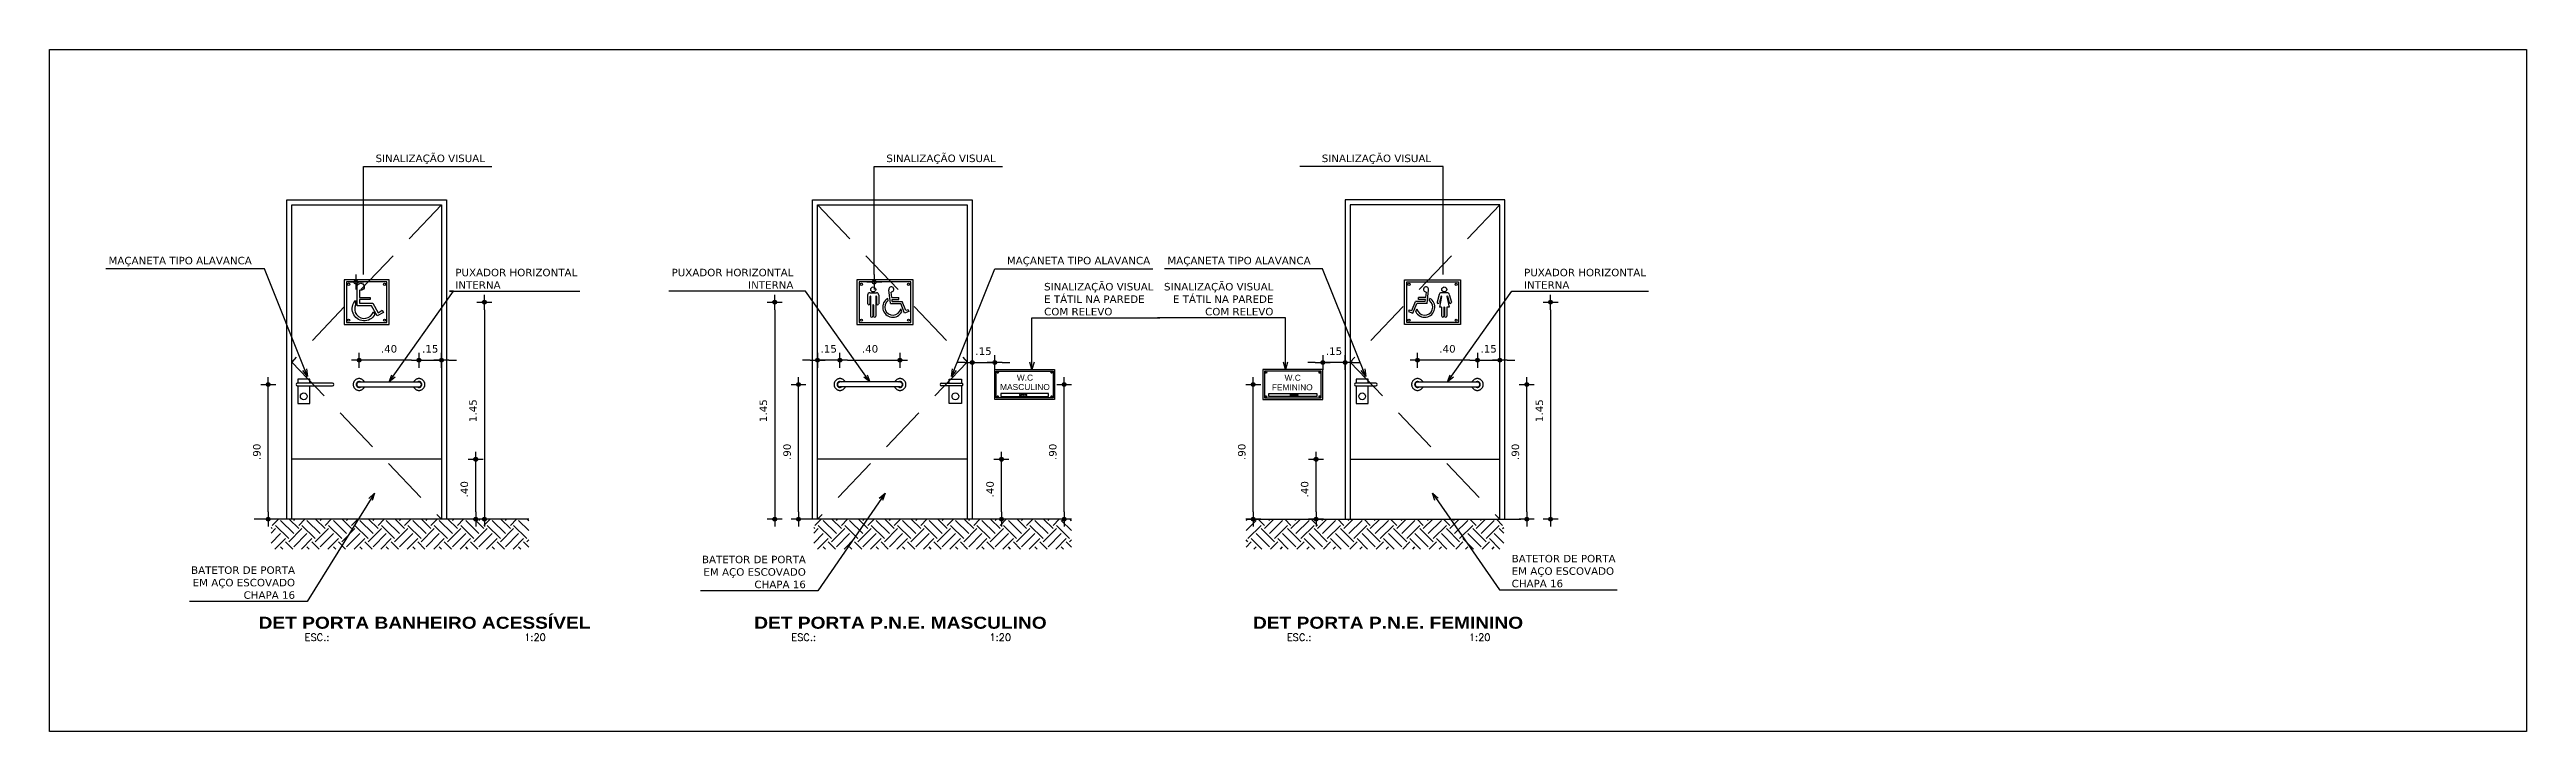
# Model space of a CAD drawing. Header units: millimetres. Extents: x 490 to 675, y -160 to -87.
# Drawn here: x 604.93 to 621.48, y -111.9 to -107.35 of the extents above; entities that cross this region are included whole.
import ezdxf
from ezdxf.enums import TextEntityAlignment as Align

# ---------------------------------------------------------------- set-up
doc = ezdxf.new("R2010")
doc.units = ezdxf.units.MM
doc.header["$LTSCALE"] = 2.5
doc.linetypes.add('HIDDEN', pattern=[0.375, 0.25, -0.125])
doc.linetypes.add('HIDDEN2', pattern=[0.1875, 0.125, -0.0625])
for name, color, linetype in [('COTAS', 1, 'Continuous'), ('HACHURA LINHA', 8, 'Continuous'), ('IND_TEXTOS', 1, 'Continuous'), ('PAREDE', 4, 'Continuous'), ('Projecao', 8, 'HIDDEN'), ('PROJEÇÃO', 1, 'HIDDEN2'), ('TITULO', 2, 'Continuous'), ('TXAMB', 2, 'Continuous'), ('VISTA', 1, 'Continuous')]:
    doc.layers.add(name, color=color, linetype=linetype)
doc.styles.add('ARIAL', font='arial.ttf')
doc.styles.add('COTA100', font='ROMANS.SHX')
doc.styles.add('COTA200', font='ROMANS.SHX')
doc.styles.add('TIT200', font='')
doc.styles.add('VERDANA', font='verdana.ttf')
doc.styles.get('TIT200').set_extended_font_data('Arial Black')
doc.dimstyles.new('COTA025', dxfattribs={"dimtxt": 0.05, "dimasz": 0.05, "dimexe": 1.25, "dimexo": 0.625, "dimgap": 0.05, "dimtad": 1, "dimzin": 4, "dimdsep": 46, "dimtxsty": 'VERDANA', "dimblk": 'bola', "dimcen": -0.25, "dimse1": 1, "dimse2": 1, "dimclrd": 1, "dimclrt": 2, "dimadec": 0, "dimazin": 0, "dimtfac": 1, "dimtix": 1, "dimtmove": 2, "dimatfit": 3, "dimldrblk": 'OPEN30', "dimfxl": 1.25, "dimtolj": 1, "dimarcsym": 0})
doc.dimstyles.new('COTA100', dxfattribs={"dimtxt": 0.18, "dimasz": 0.18, "dimexe": 0.05, "dimexo": 0.06, "dimgap": 0.1, "dimtad": 1, "dimzin": 4, "dimdsep": 46, "dimtxsty": 'COTA100', "dimblk": 'bola', "dimcen": 0.09, "dimdle": 0.05, "dimse1": 1, "dimse2": 1, "dimclrd": 256, "dimclrt": 2, "dimadec": 0, "dimazin": 0, "dimtfac": 1, "dimtix": 1, "dimtmove": 2, "dimatfit": 1, "dimldrblk": 'OPEN30', "dimfxl": 1, "dimtolj": 1, "dimtzin": 4, "dimarcsym": 0})

msp = doc.modelspace()

# ---------------------------------------------------------------- texts
at = {"layer": 'TITULO'}
for s, height, style, p in [('DET PORTA BANHEIRO ACESSÍVEL', 0.08, 'TIT200', (607.438, -111.177)), ('DET PORTA P.N.E. MASCULINO', 0.08, 'TIT200', (610.618, -111.177)), ('DET PORTA P.N.E. FEMININO', 0.08, 'TIT200', (613.876, -111.177)), ('ESC.:                                    1:20', 0.048, 'COTA200', (607.443, -111.274)), ('ESC.:                                1:20', 0.048, 'COTA200', (610.623, -111.274)), ('ESC.:                             1:20', 0.048, 'COTA200', (613.88, -111.274))]:
    msp.add_text(s, height=height, dxfattribs=dict(at, style=style)).set_placement(p, align=Align.MIDDLE_CENTER)
at = {"layer": 'TXAMB', "color": 2, "char_height": 0.05, "style": 'VERDANA'}
for s, insert, attachment_point in [('SINALIZAÇÃO VISUAL ', (607.111, -108.112), 7), ('SINALIZAÇÃO VISUAL ', (610.524, -108.112), 7), ('SINALIZAÇÃO VISUAL ', (614.164, -108.112), 9), ('MAÇANETA TIPO ALAVANCA', (606.284, -108.795), 9), ('MAÇANETA TIPO ALAVANCA', (611.329, -108.795), 7), ('MAÇANETA TIPO ALAVANCA', (613.359, -108.795), 9), ('PUXADOR HORIZONTAL\\PINTERNA ', (607.644, -108.945), 7), ('PUXADOR HORIZONTAL\\PINTERNA ', (609.903, -108.945), 9), ('SINALIZAÇÃO VISUAL\\PE TÁTIL NA PAREDE \\PCOM RELEVO', (611.578, -109.124), 7), ('SINALIZAÇÃO VISUAL\\PE TÁTIL NA PAREDE \\PCOM RELEVO', (613.11, -109.124), 9), ('PUXADOR HORIZONTAL\\PINTERNA ', (614.785, -108.945), 7), ('BATETOR DE PORTA \\PEM AÇO ESCOVADO \\PCHAPA 16', (606.573, -111.018), 9), ('BATETOR DE PORTA \\PEM AÇO ESCOVADO \\PCHAPA 16', (609.986, -110.947), 9), ('BATETOR DE PORTA \\PEM AÇO ESCOVADO \\PCHAPA 16', (614.702, -110.941), 7)]:
    msp.add_mtext(s, dxfattribs=dict(at, insert=insert, attachment_point=attachment_point))
at = {"layer": 'VISTA', "style": 'ARIAL'}
for s, p in [('W.C', (611.45, -109.559)), ('W.C', (613.239, -109.56)), ('MASCULINO', (611.45, -109.622)), ('FEMININO', (613.236, -109.624))]:
    msp.add_text(s, height=0.04, dxfattribs=at).set_placement(p, align=Align.CENTER)

# ---------------------------------------------------------------- blocks, each defined once
blk = doc.blocks.new('bola')
blk.add_hatch(color=0).paths.add_polyline_path([(-0.25, 0, 1), (0.25, 0, 1)])
at = {"color": 0}
for p, q in [((-1, 0), (-0.25, 0)), ((0, 1), (0, 0.25)), ((0.25, 0), (1, 0)), ((0, -0.25), (0, -1))]:
    blk.add_line(p, q, dxfattribs=at)
blk.add_circle((0, 0), 0.25, dxfattribs=at)
blk = doc.blocks.new('*D257')
at = {"layer": 'COTAS', "color": 1, "lineweight": -2}
blk.add_line((609.778, -109.085), (609.778, -110.435), dxfattribs=at)
at = {"layer": 'DEFPOINTS', "color": 0}
for p in [(610.327, -109.035), (609.778, -110.485), (611.058, -110.485)]:
    blk.add_point(p, dxfattribs=at)
at = {"layer": 'COTAS', "color": 1, "lineweight": -2, "xscale": 0.05, "yscale": 0.05, "zscale": 0.05}
for p, rotation in [((609.778, -109.035), 90), ((609.778, -110.485), 270)]:
    blk.add_blockref('bola', p, dxfattribs=dict(at, rotation=rotation))
at = {"layer": 'COTAS', "color": 2, "insert": (609.702, -109.76), "char_height": 0.05, "attachment_point": 5, "rotation": 90, "style": 'VERDANA'}
blk.add_mtext('\\A1;1.45', dxfattribs=at)
blk = doc.blocks.new('_OPEN30')
at = {"color": 0, "linetype": 'ByBlock', "ltscale": 0.5}
for p, q in [((-1, 0.27), (0, 0)), ((0, 0), (-1, -0.27)), ((0, 0), (-1, 0))]:
    blk.add_line(p, q, dxfattribs=at)
blk = doc.blocks.new('*D258')
at = {"layer": 'COTAS', "color": 1, "lineweight": -2}
blk.add_line((611.293, -110.435), (611.293, -110.135), dxfattribs=at)
at = {"layer": 'DEFPOINTS', "color": 0}
for p in [(611.049, -110.085), (611.293, -110.085), (611.124, -110.485)]:
    blk.add_point(p, dxfattribs=at)
at = {"layer": 'COTAS', "color": 1, "lineweight": -2, "xscale": 0.05, "yscale": 0.05, "zscale": 0.05}
for p, rotation in [((611.293, -110.085), 90), ((611.293, -110.485), 270)]:
    blk.add_blockref('bola', p, dxfattribs=dict(at, rotation=rotation))
at = {"layer": 'COTAS', "color": 2, "insert": (611.217, -110.285), "char_height": 0.05, "attachment_point": 5, "rotation": 90, "style": 'VERDANA'}
blk.add_mtext('\\A1;.40', dxfattribs=at)
blk = doc.blocks.new('*D259')
at = {"layer": 'COTAS', "color": 1, "lineweight": -2}
for p, q in [((611.048, -109.438), (610.998, -109.438)), ((611.098, -109.438), (611.248, -109.438)), ((611.298, -109.438), (611.348, -109.438))]:
    blk.add_line(p, q, dxfattribs=at)
at = {"layer": 'DEFPOINTS', "color": 0}
for p in [(611.098, -109.418), (611.248, -109.438), (611.248, -109.485)]:
    blk.add_point(p, dxfattribs=at)
at = {"layer": 'COTAS', "color": 1, "lineweight": -2, "xscale": 0.05, "yscale": 0.05, "zscale": 0.05}
blk.add_blockref('bola', (611.098, -109.438), dxfattribs=at)
at = {"layer": 'COTAS', "color": 1, "lineweight": -2, "xscale": 0.05, "yscale": 0.05, "zscale": 0.05, "rotation": 180}
blk.add_blockref('bola', (611.248, -109.438), dxfattribs=at)
at = {"layer": 'COTAS', "color": 2, "insert": (611.173, -109.363), "char_height": 0.05, "attachment_point": 5, "style": 'VERDANA'}
blk.add_mtext('\\A1;.15', dxfattribs=at)
blk = doc.blocks.new('*D260')
at = {"layer": 'COTAS', "color": 1, "lineweight": -2}
blk.add_line((611.712, -110.435), (611.712, -109.635), dxfattribs=at)
at = {"layer": 'DEFPOINTS', "color": 0}
for p in [(611.248, -109.585), (611.712, -109.585), (611.229, -110.485)]:
    blk.add_point(p, dxfattribs=at)
at = {"layer": 'COTAS', "color": 1, "lineweight": -2, "xscale": 0.05, "yscale": 0.05, "zscale": 0.05}
for p, rotation in [((611.712, -109.585), 90), ((611.712, -110.485), 270)]:
    blk.add_blockref('bola', p, dxfattribs=dict(at, rotation=rotation))
at = {"layer": 'COTAS', "color": 2, "insert": (611.636, -110.035), "char_height": 0.05, "attachment_point": 5, "rotation": 90, "style": 'VERDANA'}
blk.add_mtext('\\A1;.90', dxfattribs=at)
blk = doc.blocks.new('USERTICK')
at = {"color": 0}
for p, q in [((-1, 0), (1, 0)), ((0, 1), (0, -1))]:
    blk.add_line(p, q, dxfattribs=at)
blk.add_circle((0, 0), 0.25, dxfattribs=at)
blk = doc.blocks.new('*D270')
at = {"layer": 'COTAS', "color": 1, "lineweight": -2}
blk.add_line((609.937, -110.435), (609.937, -109.635), dxfattribs=at)
at = {"layer": 'DEFPOINTS', "color": 0}
for p in [(609.937, -109.585), (610.214, -109.585), (610.031, -110.485)]:
    blk.add_point(p, dxfattribs=at)
at = {"layer": 'COTAS', "color": 1, "lineweight": -2, "xscale": 0.05, "yscale": 0.05, "zscale": 0.05}
for p, rotation in [((609.937, -109.585), 90), ((609.937, -110.485), 270)]:
    blk.add_blockref('bola', p, dxfattribs=dict(at, rotation=rotation))
at = {"layer": 'COTAS', "color": 2, "insert": (609.861, -110.035), "char_height": 0.05, "attachment_point": 5, "rotation": 90, "style": 'VERDANA'}
blk.add_mtext('\\A1;.90', dxfattribs=at)
blk = doc.blocks.new('*D271')
at = {"layer": 'COTAS', "color": 1, "lineweight": -2}
blk.add_line((610.264, -109.423), (610.565, -109.423), dxfattribs=at)
at = {"layer": 'DEFPOINTS', "color": 0}
for p in [(610.615, -109.423), (610.214, -109.585), (610.615, -109.585)]:
    blk.add_point(p, dxfattribs=at)
at = {"layer": 'COTAS', "color": 1, "lineweight": -2, "xscale": 0.05, "yscale": 0.05, "zscale": 0.05, "rotation": 180}
blk.add_blockref('bola', (610.214, -109.423), dxfattribs=at)
at = {"layer": 'COTAS', "color": 1, "lineweight": -2, "xscale": 0.05, "yscale": 0.05, "zscale": 0.05}
blk.add_blockref('bola', (610.615, -109.423), dxfattribs=at)
at = {"layer": 'COTAS', "color": 2, "insert": (610.415, -109.347), "char_height": 0.05, "attachment_point": 5, "style": 'VERDANA'}
blk.add_mtext('\\A1;.40', dxfattribs=at)
blk = doc.blocks.new('*D272')
at = {"layer": 'COTAS', "color": 1, "lineweight": -2}
for p, q in [((610.014, -109.423), (609.964, -109.423)), ((610.214, -109.423), (610.064, -109.423)), ((610.264, -109.423), (610.314, -109.423))]:
    blk.add_line(p, q, dxfattribs=at)
at = {"layer": 'DEFPOINTS', "color": 0}
for p in [(610.064, -109.423), (610.214, -109.585), (610.064, -110.085)]:
    blk.add_point(p, dxfattribs=at)
at = {"layer": 'COTAS', "color": 1, "lineweight": -2, "xscale": 0.05, "yscale": 0.05, "zscale": 0.05}
blk.add_blockref('bola', (610.064, -109.423), dxfattribs=at)
at = {"layer": 'COTAS', "color": 1, "lineweight": -2, "xscale": 0.05, "yscale": 0.05, "zscale": 0.05, "rotation": 180}
blk.add_blockref('bola', (610.214, -109.423), dxfattribs=at)
at = {"layer": 'COTAS', "color": 2, "insert": (610.139, -109.347), "char_height": 0.05, "attachment_point": 5, "style": 'VERDANA'}
blk.add_mtext('\\A1;.15', dxfattribs=at)
blk = doc.blocks.new('*D230')
at = {"layer": 'COTAS', "color": 1, "lineweight": -2}
blk.add_line((614.962, -109.085), (614.962, -110.435), dxfattribs=at)
at = {"layer": 'DEFPOINTS', "color": 0}
for p in [(614.413, -109.035), (613.682, -110.485), (614.962, -110.485)]:
    blk.add_point(p, dxfattribs=at)
at = {"layer": 'COTAS', "color": 1, "lineweight": -2, "xscale": 0.05, "yscale": 0.05, "zscale": 0.05}
for p, rotation in [((614.962, -109.035), 90), ((614.962, -110.485), 270)]:
    blk.add_blockref('bola', p, dxfattribs=dict(at, rotation=rotation))
at = {"layer": 'COTAS', "color": 2, "insert": (614.887, -109.76), "char_height": 0.05, "attachment_point": 5, "rotation": 90, "style": 'VERDANA'}
blk.add_mtext('\\A1;1.45', dxfattribs=at)
blk = doc.blocks.new('*D231')
at = {"layer": 'COTAS', "color": 1, "lineweight": -2}
blk.add_line((613.395, -110.435), (613.395, -110.135), dxfattribs=at)
at = {"layer": 'DEFPOINTS', "color": 0}
for p in [(613.395, -110.085), (613.639, -110.085), (613.564, -110.485)]:
    blk.add_point(p, dxfattribs=at)
at = {"layer": 'COTAS', "color": 1, "lineweight": -2, "xscale": 0.05, "yscale": 0.05, "zscale": 0.05}
for p, rotation in [((613.395, -110.085), 90), ((613.395, -110.485), 270)]:
    blk.add_blockref('bola', p, dxfattribs=dict(at, rotation=rotation))
at = {"layer": 'COTAS', "color": 2, "insert": (613.319, -110.285), "char_height": 0.05, "attachment_point": 5, "rotation": 90, "style": 'VERDANA'}
blk.add_mtext('\\A1;.40', dxfattribs=at)
blk = doc.blocks.new('*D232')
at = {"layer": 'COTAS', "color": 1, "lineweight": -2}
for p, q in [((613.39, -109.438), (613.34, -109.438)), ((613.59, -109.438), (613.44, -109.438)), ((613.64, -109.438), (613.69, -109.438))]:
    blk.add_line(p, q, dxfattribs=at)
at = {"layer": 'DEFPOINTS', "color": 0}
for p in [(613.44, -109.438), (613.44, -109.485), (613.59, -109.418)]:
    blk.add_point(p, dxfattribs=at)
at = {"layer": 'COTAS', "color": 1, "lineweight": -2, "xscale": 0.05, "yscale": 0.05, "zscale": 0.05}
blk.add_blockref('bola', (613.44, -109.438), dxfattribs=at)
at = {"layer": 'COTAS', "color": 1, "lineweight": -2, "xscale": 0.05, "yscale": 0.05, "zscale": 0.05, "rotation": 180}
blk.add_blockref('bola', (613.59, -109.438), dxfattribs=at)
at = {"layer": 'COTAS', "color": 2, "insert": (613.515, -109.363), "char_height": 0.05, "attachment_point": 5, "style": 'VERDANA'}
blk.add_mtext('\\A1;.15', dxfattribs=at)
blk = doc.blocks.new('*D233')
at = {"layer": 'COTAS', "color": 1, "lineweight": -2}
blk.add_line((612.975, -110.435), (612.975, -109.635), dxfattribs=at)
at = {"layer": 'DEFPOINTS', "color": 0}
for p in [(612.975, -109.585), (613.44, -109.585), (613.458, -110.485)]:
    blk.add_point(p, dxfattribs=at)
at = {"layer": 'COTAS', "color": 1, "lineweight": -2, "xscale": 0.05, "yscale": 0.05, "zscale": 0.05}
for p, rotation in [((612.975, -109.585), 90), ((612.975, -110.485), 270)]:
    blk.add_blockref('bola', p, dxfattribs=dict(at, rotation=rotation))
at = {"layer": 'COTAS', "color": 2, "insert": (612.899, -110.035), "char_height": 0.05, "attachment_point": 5, "rotation": 90, "style": 'VERDANA'}
blk.add_mtext('\\A1;.90', dxfattribs=at)
blk = doc.blocks.new('*D261')
at = {"layer": 'COTAS', "color": 1, "lineweight": -2}
blk.add_line((614.803, -110.435), (614.803, -109.635), dxfattribs=at)
at = {"layer": 'DEFPOINTS', "color": 0}
for p in [(614.526, -109.585), (614.803, -109.585), (614.71, -110.485)]:
    blk.add_point(p, dxfattribs=at)
at = {"layer": 'COTAS', "color": 1, "lineweight": -2, "xscale": 0.05, "yscale": 0.05, "zscale": 0.05}
for p, rotation in [((614.803, -109.585), 90), ((614.803, -110.485), 270)]:
    blk.add_blockref('bola', p, dxfattribs=dict(at, rotation=rotation))
at = {"layer": 'COTAS', "color": 2, "insert": (614.727, -110.035), "char_height": 0.05, "attachment_point": 5, "rotation": 90, "style": 'VERDANA'}
blk.add_mtext('\\A1;.90', dxfattribs=at)
blk = doc.blocks.new('*D262')
at = {"layer": 'COTAS', "color": 1, "lineweight": -2}
blk.add_line((614.423, -109.423), (614.123, -109.423), dxfattribs=at)
at = {"layer": 'DEFPOINTS', "color": 0}
for p in [(614.073, -109.423), (614.073, -109.585), (614.473, -109.585)]:
    blk.add_point(p, dxfattribs=at)
at = {"layer": 'COTAS', "color": 1, "lineweight": -2, "xscale": 0.05, "yscale": 0.05, "zscale": 0.05, "rotation": 180}
blk.add_blockref('bola', (614.073, -109.423), dxfattribs=at)
at = {"layer": 'COTAS', "color": 1, "lineweight": -2, "xscale": 0.05, "yscale": 0.05, "zscale": 0.05}
blk.add_blockref('bola', (614.473, -109.423), dxfattribs=at)
at = {"layer": 'COTAS', "color": 2, "insert": (614.273, -109.347), "char_height": 0.05, "attachment_point": 5, "style": 'VERDANA'}
blk.add_mtext('\\A1;.40', dxfattribs=at)
blk = doc.blocks.new('*D263')
at = {"layer": 'COTAS', "color": 1, "lineweight": -2}
for p, q in [((614.423, -109.423), (614.373, -109.423)), ((614.473, -109.423), (614.623, -109.423)), ((614.673, -109.423), (614.723, -109.423))]:
    blk.add_line(p, q, dxfattribs=at)
at = {"layer": 'DEFPOINTS', "color": 0}
for p in [(614.623, -109.423), (614.473, -109.585), (614.623, -110.085)]:
    blk.add_point(p, dxfattribs=at)
at = {"layer": 'COTAS', "color": 1, "lineweight": -2, "xscale": 0.05, "yscale": 0.05, "zscale": 0.05}
blk.add_blockref('bola', (614.473, -109.423), dxfattribs=at)
at = {"layer": 'COTAS', "color": 1, "lineweight": -2, "xscale": 0.05, "yscale": 0.05, "zscale": 0.05, "rotation": 180}
blk.add_blockref('bola', (614.623, -109.423), dxfattribs=at)
at = {"layer": 'COTAS', "color": 2, "insert": (614.548, -109.347), "char_height": 0.05, "attachment_point": 5, "style": 'VERDANA'}
blk.add_mtext('\\A1;.15', dxfattribs=at)
blk = doc.blocks.new('*D325')
at = {"layer": 'COTAS', "color": 1, "lineweight": -2}
blk.add_line((607.838, -109.085), (607.838, -110.435), dxfattribs=at)
at = {"layer": 'DEFPOINTS', "color": 0}
for p in [(607.251, -109.035), (606.557, -110.485), (607.838, -110.485)]:
    blk.add_point(p, dxfattribs=at)
at = {"layer": 'COTAS', "color": 1, "lineweight": -2, "xscale": 0.05, "yscale": 0.05, "zscale": 0.05}
for p, rotation in [((607.838, -109.035), 90), ((607.838, -110.485), 270)]:
    blk.add_blockref('bola', p, dxfattribs=dict(at, rotation=rotation))
at = {"layer": 'COTAS', "color": 2, "insert": (607.762, -109.76), "char_height": 0.05, "attachment_point": 5, "rotation": 90, "style": 'VERDANA'}
blk.add_mtext('\\A1;1.45', dxfattribs=at)
blk = doc.blocks.new('*D326')
at = {"layer": 'COTAS', "color": 1, "lineweight": -2}
blk.add_line((607.78, -110.435), (607.78, -110.135), dxfattribs=at)
at = {"layer": 'DEFPOINTS', "color": 0}
for p in [(607.536, -110.085), (607.78, -110.085), (607.611, -110.485)]:
    blk.add_point(p, dxfattribs=at)
at = {"layer": 'COTAS', "color": 1, "lineweight": -2, "xscale": 0.05, "yscale": 0.05, "zscale": 0.05}
for p, rotation in [((607.78, -110.085), 90), ((607.78, -110.485), 270)]:
    blk.add_blockref('bola', p, dxfattribs=dict(at, rotation=rotation))
at = {"layer": 'COTAS', "color": 2, "insert": (607.704, -110.285), "char_height": 0.05, "attachment_point": 5, "rotation": 90, "style": 'VERDANA'}
blk.add_mtext('\\A1;.40', dxfattribs=at)
blk = doc.blocks.new('*D327')
at = {"layer": 'COTAS', "color": 1, "lineweight": -2}
blk.add_line((606.394, -110.435), (606.394, -109.635), dxfattribs=at)
at = {"layer": 'DEFPOINTS', "color": 0}
for p in [(606.394, -109.585), (607.184, -109.585), (606.3, -110.485)]:
    blk.add_point(p, dxfattribs=at)
at = {"layer": 'COTAS', "color": 1, "lineweight": -2, "xscale": 0.05, "yscale": 0.05, "zscale": 0.05}
for p, rotation in [((606.394, -109.585), 90), ((606.394, -110.485), 270)]:
    blk.add_blockref('bola', p, dxfattribs=dict(at, rotation=rotation))
at = {"layer": 'COTAS', "color": 2, "insert": (606.318, -110.035), "char_height": 0.05, "attachment_point": 5, "rotation": 90, "style": 'VERDANA'}
blk.add_mtext('\\A1;.90', dxfattribs=at)
blk = doc.blocks.new('*D328')
at = {"layer": 'COTAS', "color": 1, "lineweight": -2}
blk.add_line((607.351, -109.423), (607.051, -109.423), dxfattribs=at)
at = {"layer": 'DEFPOINTS', "color": 0}
for p in [(607.001, -109.423), (607.001, -109.585), (607.401, -109.585)]:
    blk.add_point(p, dxfattribs=at)
at = {"layer": 'COTAS', "color": 1, "lineweight": -2, "xscale": 0.05, "yscale": 0.05, "zscale": 0.05, "rotation": 180}
blk.add_blockref('bola', (607.001, -109.423), dxfattribs=at)
at = {"layer": 'COTAS', "color": 1, "lineweight": -2, "xscale": 0.05, "yscale": 0.05, "zscale": 0.05}
blk.add_blockref('bola', (607.401, -109.423), dxfattribs=at)
at = {"layer": 'COTAS', "color": 2, "insert": (607.201, -109.347), "char_height": 0.05, "attachment_point": 5, "style": 'VERDANA'}
blk.add_mtext('\\A1;.40', dxfattribs=at)
blk = doc.blocks.new('*D329')
at = {"layer": 'COTAS', "color": 1, "lineweight": -2}
for p, q in [((607.351, -109.423), (607.301, -109.423)), ((607.401, -109.423), (607.551, -109.423)), ((607.601, -109.423), (607.651, -109.423))]:
    blk.add_line(p, q, dxfattribs=at)
at = {"layer": 'DEFPOINTS', "color": 0}
for p in [(607.551, -109.423), (607.401, -109.585), (607.551, -110.085)]:
    blk.add_point(p, dxfattribs=at)
at = {"layer": 'COTAS', "color": 1, "lineweight": -2, "xscale": 0.05, "yscale": 0.05, "zscale": 0.05}
blk.add_blockref('bola', (607.401, -109.423), dxfattribs=at)
at = {"layer": 'COTAS', "color": 1, "lineweight": -2, "xscale": 0.05, "yscale": 0.05, "zscale": 0.05, "rotation": 180}
blk.add_blockref('bola', (607.551, -109.423), dxfattribs=at)
at = {"layer": 'COTAS', "color": 2, "insert": (607.476, -109.347), "char_height": 0.05, "attachment_point": 5, "style": 'VERDANA'}
blk.add_mtext('\\A1;.15', dxfattribs=at)
blk = doc.blocks.new('A$C3C616FB4')
at = {"color": 0}
for points in [[(0.94, 1.12), (0.37, 1.12), (0.37, 0.92), (1.07, 0.92), (1.36, 0.42), (1.57, 0.55), (1.64, 0.44), (1.31, 0.25), (1, 0.79), (0.25, 0.79), (0.25, 1.79, -3.146264), (0.37, 1.61), (0.37, 1.22), (0.94, 1.22)], [(0.17, 1.06), (0.17, 0.84, 1.067989), (1.1, 0.47), (1.18, 0.33, -1.151299)]]:
    blk.add_lwpolyline(points, format="xyb", close=True, dxfattribs=at)

# ---------------------------------------------------------------- dimensions: what is measured, and where the dimension line sits
at = {"layer": 'COTAS'}
for base, p1, p2, angle, picture, middle in [((607.838, -110.485), (607.251, -109.035), (606.557, -110.485), 90, '*D325', (607.762, -109.76)), ((609.778, -110.485), (610.327, -109.035), (611.058, -110.485), 90, '*D257', (609.702, -109.76)), ((614.962, -110.485), (614.413, -109.035), (613.682, -110.485), 90, '*D230', (614.887, -109.76)), ((607.001, -109.423), (607.401, -109.585), (607.001, -109.585), 180, '*D328', (607.201, -109.347)), ((607.551, -109.423), (607.401, -109.585), (607.551, -110.085), 180, '*D329', (607.476, -109.347)), ((613.44, -109.438), (613.59, -109.418), (613.44, -109.485), 180, '*D232', (613.515, -109.363)), ((614.073, -109.423), (614.473, -109.585), (614.073, -109.585), 180, '*D262', (614.273, -109.347)), ((614.623, -109.423), (614.473, -109.585), (614.623, -110.085), 180, '*D263', (614.548, -109.347)), ((606.394, -109.585), (606.3, -110.485), (607.184, -109.585), 90, '*D327', (606.318, -110.035)), ((609.937, -109.585), (610.031, -110.485), (610.214, -109.585), 90, '*D270', (609.861, -110.035)), ((611.712, -109.585), (611.229, -110.485), (611.248, -109.585), 90, '*D260', (611.636, -110.035)), ((612.975, -109.585), (613.458, -110.485), (613.44, -109.585), 90, '*D233', (612.899, -110.035)), ((614.803, -109.585), (614.71, -110.485), (614.526, -109.585), 90, '*D261', (614.727, -110.035)), ((607.78, -110.085), (607.611, -110.485), (607.536, -110.085), 90, '*D326', (607.704, -110.285)), ((611.293, -110.085), (611.124, -110.485), (611.049, -110.085), 90, '*D258', (611.217, -110.285)), ((613.395, -110.085), (613.564, -110.485), (613.639, -110.085), 90, '*D231', (613.319, -110.285))]:
    dim = msp.add_linear_dim(base=base, p1=p1, p2=p2, angle=angle, dimstyle='COTA025', dxfattribs=at)
    dim.commit()
    dim.dimension.update_dxf_attribs({"geometry": picture, "text_midpoint": middle})
for base, p1, p2, picture, middle in [((610.064, -109.423), (610.214, -109.585), (610.064, -110.085), '*D272', (610.139, -109.347)), ((610.615, -109.423), (610.214, -109.585), (610.615, -109.585), '*D271', (610.415, -109.347)), ((611.248, -109.438), (611.098, -109.418), (611.248, -109.485), '*D259', (611.173, -109.363))]:
    dim = msp.add_linear_dim(base=base, p1=p1, p2=p2, dimstyle='COTA025', dxfattribs=at)
    dim.commit()
    dim.dimension.update_dxf_attribs({"geometry": picture, "text_midpoint": middle})

# ---------------------------------------------------------------- hatches: boundary and pattern name
at = {"layer": 'HACHURA LINHA'}
h = msp.add_hatch(dxfattribs=at)
h.set_pattern_fill('EARTH', color=256, scale=0.5, angle=45, style=0)
h.set_pattern_definition([(45, (543.66472, -310.99114), (0, 0.176776695), [0.125, -0.125]), (45, (543.63157, -310.95799), (0, 0.176776695), [0.125, -0.125]), (45, (543.59843, -310.92485), (0, 0.176776695), [0.125, -0.125]), (135, (543.59843, -310.90275), (-0.176776695, 0), [0.125, -0.125]), (135, (543.63157, -310.8696), (-0.176776695, 0), [0.125, -0.125]), (135, (543.66472, -310.83646), (-0.176776695, 0), [0.125, -0.125])])
h.paths.add_polyline_path([(608.135, -110.485), (606.413, -110.485), (606.413, -110.685), (608.135, -110.685)])
h = msp.add_hatch(dxfattribs=at)
h.set_pattern_fill('EARTH', color=256, scale=0.5, angle=45, style=0)
h.set_pattern_definition([(45, (547.29079, -310.99114), (0, 0.176776695), [0.125, -0.125]), (45, (547.25765, -310.95799), (0, 0.176776695), [0.125, -0.125]), (45, (547.2245, -310.92485), (0, 0.176776695), [0.125, -0.125]), (135, (547.2245, -310.90275), (-0.176776695, 0), [0.125, -0.125]), (135, (547.25765, -310.8696), (-0.176776695, 0), [0.125, -0.125]), (135, (547.29079, -310.83646), (-0.176776695, 0), [0.125, -0.125])])
h.paths.add_polyline_path([(611.761, -110.485), (610.039, -110.485), (610.039, -110.685), (611.761, -110.685)])
h = msp.add_hatch(dxfattribs=at)
h.set_pattern_fill('EARTH', color=256, scale=0.5, angle=45, style=0)
h.set_pattern_definition([(135, (677.39694, -310.99114), (0, 0.176776695), [0.125, -0.125]), (135, (677.43009, -310.95799), (0, 0.176776695), [0.125, -0.125]), (135, (677.46323, -310.92485), (0, 0.176776695), [0.125, -0.125]), (45, (677.46323, -310.90275), (0.176776695, 0), [0.125, -0.125]), (45, (677.43009, -310.8696), (0.176776695, 0), [0.125, -0.125]), (45, (677.39694, -310.83646), (0.176776695, 0), [0.125, -0.125])])
h.paths.add_polyline_path([(612.927, -110.485), (614.649, -110.485), (614.649, -110.685), (612.927, -110.685)])

# ---------------------------------------------------------------- linework, layer by layer
at = {"color": 6}
msp.add_lwpolyline([(604.933, -107.347), (621.482, -107.347), (621.482, -111.904), (604.933, -111.904)], close=True, dxfattribs=at)
at = {"layer": 'COTAS'}
for p, q in [((607.03, -108.851), (607.03, -108.128)), ((610.443, -108.851), (610.443, -108.128)), ((614.244, -108.851), (614.244, -108.128))]:
    msp.add_line(p, q, dxfattribs=at)
at = {"layer": 'IND_TEXTOS'}
for p, q in [((607.03, -108.128), (607.888, -108.128)), ((610.443, -108.128), (611.301, -108.128)), ((614.244, -108.128), (613.287, -108.128))]:
    msp.add_line(p, q, dxfattribs=at)
at = {"layer": 'PAREDE'}
for p, q in [((608.135, -110.485), (606.3, -110.485)), ((611.761, -110.485), (609.924, -110.485)), ((612.927, -110.485), (614.763, -110.485))]:
    msp.add_line(p, q, dxfattribs=at)
at = {"layer": 'Projecao'}
for points in [[(607.001, -109.568), (607.401, -109.568)], [(607.001, -109.601), (607.401, -109.601)], [(610.615, -109.568), (610.214, -109.568)], [(610.615, -109.601), (610.214, -109.601)], [(614.072, -109.568), (614.473, -109.568)], [(614.073, -109.601), (614.473, -109.601)]]:
    msp.add_lwpolyline(points, dxfattribs=at)
for centre, radius, start, end in [((607.001, -109.585), 0.0394, 24.3648, 335.6352), ((607.401, -109.585), 0.0394, 204.3648, 155.6352), ((610.214, -109.585), 0.0394, 24.3648, 335.6352), ((610.615, -109.585), 0.0394, 204.3648, 155.6352), ((614.073, -109.585), 0.0394, 24.3648, 335.6352), ((614.473, -109.585), 0.0394, 204.3648, 155.6352), ((607.001, -109.585), 0.0192, 57.8393, 302.1607), ((607.001, -109.585), 0.0163, 90, 270), ((607.401, -109.585), 0.0192, 237.8393, 122.1607), ((607.401, -109.585), 0.0163, 270, 90), ((610.214, -109.585), 0.0192, 57.8393, 302.1607), ((610.214, -109.585), 0.0163, 90, 270), ((610.615, -109.585), 0.0192, 237.8393, 122.1607), ((610.615, -109.585), 0.0163, 270, 90), ((614.073, -109.585), 0.0192, 57.8393, 302.1607), ((614.073, -109.585), 0.0163, 90, 270), ((614.473, -109.585), 0.0192, 237.8393, 122.1607), ((614.473, -109.585), 0.0163, 270, 90)]:
    msp.add_arc(centre, radius, start, end, dxfattribs=at)
at = {"layer": 'PROJEÇÃO'}
for points in [[(607.551, -108.385), (606.551, -109.435), (607.551, -110.485)], [(610.064, -108.385), (611.064, -109.435), (610.064, -110.485)], [(614.623, -108.385), (613.623, -109.435), (614.623, -110.485)]]:
    msp.add_lwpolyline(points, dxfattribs=at)
at = {"layer": 'VISTA', "color": 2}
for p, q in [((606.518, -110.485), (606.518, -108.351)), ((606.518, -108.351), (607.585, -108.351)), ((606.551, -110.485), (606.551, -108.385)), ((606.551, -108.385), (607.551, -108.385)), ((607.551, -108.385), (607.551, -110.485)), ((607.585, -108.351), (607.585, -110.485)), ((610.031, -110.485), (610.031, -108.351)), ((610.031, -108.351), (611.098, -108.351)), ((610.064, -110.485), (610.064, -108.385)), ((610.064, -108.385), (611.064, -108.385)), ((611.064, -108.385), (611.064, -110.485)), ((611.098, -108.351), (611.098, -110.485)), ((614.657, -108.351), (613.59, -108.351)), ((613.59, -108.351), (613.59, -110.485)), ((614.623, -108.385), (613.623, -108.385)), ((613.623, -108.385), (613.623, -110.485)), ((614.623, -110.485), (614.623, -108.385)), ((614.657, -110.485), (614.657, -108.351)), ((607.551, -110.085), (606.551, -110.085)), ((611.064, -110.085), (610.064, -110.085)), ((613.623, -110.085), (614.623, -110.085))]:
    msp.add_line(p, q, dxfattribs=at)
at = {"layer": 'VISTA', "color": 8}
for p, q in [((610.399, -108.987), (610.399, -109.046)), ((610.414, -108.972), (610.458, -108.972)), ((610.414, -108.996), (610.414, -109.046)), ((610.419, -108.996), (610.419, -109.128)), ((610.434, -109.054), (610.434, -109.128)), ((610.438, -109.054), (610.438, -109.128)), ((610.453, -108.996), (610.453, -109.128)), ((610.458, -108.996), (610.458, -109.046)), ((610.473, -108.987), (610.473, -109.046)), ((610.535, -109.025), (610.534, -109.01)), ((610.551, -109.043), (610.541, -108.952)), ((610.551, -109.043), (610.62, -109.043)), ((610.56, -109.003), (610.556, -108.967)), ((610.56, -109.003), (610.607, -109.003)), ((610.562, -109.016), (610.607, -109.016)), ((610.563, -109.03), (610.562, -109.016)), ((610.563, -109.03), (610.629, -109.03)), ((610.607, -109.016), (610.607, -109.003)), ((610.645, -109.109), (610.62, -109.043)), ((610.653, -109.091), (610.629, -109.03)), ((614.035, -109.091), (614.059, -109.03)), ((614.042, -109.109), (614.068, -109.043)), ((614.125, -109.03), (614.059, -109.03)), ((614.137, -109.043), (614.068, -109.043)), ((614.128, -109.003), (614.08, -109.003)), ((614.08, -109.016), (614.08, -109.003)), ((614.126, -109.016), (614.08, -109.016)), ((614.125, -109.03), (614.126, -109.016)), ((614.128, -109.003), (614.132, -108.967)), ((614.137, -109.043), (614.147, -108.952)), ((614.152, -109.025), (614.154, -109.01)), ((614.218, -108.983), (614.204, -109.034)), ((614.23, -108.995), (614.219, -109.038)), ((614.234, -108.996), (614.219, -109.069)), ((614.271, -108.972), (614.232, -108.972)), ((614.269, -108.996), (614.284, -109.069)), ((614.273, -108.995), (614.284, -109.038)), ((614.285, -108.983), (614.299, -109.034)), ((610.627, -109.099), (610.62, -109.08)), ((610.675, -109.098), (610.645, -109.109)), ((610.67, -109.085), (610.653, -109.091)), ((610.67, -109.085), (610.675, -109.098)), ((614.018, -109.085), (614.013, -109.098)), ((614.013, -109.098), (614.042, -109.109)), ((614.018, -109.085), (614.035, -109.091)), ((614.061, -109.099), (614.068, -109.08)), ((614.234, -109.069), (614.219, -109.069)), ((614.234, -109.069), (614.234, -109.128)), ((614.249, -109.069), (614.249, -109.128)), ((614.254, -109.069), (614.249, -109.069)), ((614.254, -109.069), (614.254, -109.128)), ((614.269, -109.069), (614.269, -109.128)), ((614.284, -109.069), (614.269, -109.069))]:
    msp.add_line(p, q, dxfattribs=at)
at = {"layer": 'VISTA'}
for p, q in [((606.591, -109.549), (606.591, -109.577)), ((611.025, -109.549), (611.025, -109.577)), ((613.663, -109.549), (613.663, -109.577)), ((606.824, -109.577), (606.588, -109.577)), ((606.588, -109.593), (606.824, -109.593)), ((606.591, -109.593), (606.591, -109.711)), ((610.892, -109.577), (611.028, -109.577)), ((611.028, -109.593), (610.892, -109.593)), ((611.025, -109.593), (611.025, -109.711)), ((613.795, -109.577), (613.659, -109.577)), ((613.659, -109.593), (613.795, -109.593)), ((613.663, -109.593), (613.663, -109.711))]:
    msp.add_line(p, q, dxfattribs=at)
at = {"layer": 'VISTA', "color": 8}
for points in [[(606.901, -109.185), (607.201, -109.185), (607.201, -108.885), (606.901, -108.885)], [(610.327, -109.185), (610.702, -109.185), (610.702, -108.885), (610.327, -108.885)], [(614.361, -109.185), (613.986, -109.185), (613.986, -108.885), (614.361, -108.885)], [(606.916, -109.17), (607.186, -109.17), (607.186, -108.9), (606.916, -108.9)], [(610.342, -109.17), (610.687, -109.17), (610.687, -108.9), (610.342, -108.9)], [(614.346, -109.17), (614.001, -109.17), (614.001, -108.9), (614.346, -108.9)]]:
    msp.add_lwpolyline(points, close=True, dxfattribs=at)
at = {"layer": 'VISTA'}
for points in [[(606.672, -109.577), (606.672, -109.549), (606.591, -109.549)], [(610.944, -109.577), (610.944, -109.549), (611.025, -109.549)], [(613.744, -109.577), (613.744, -109.549), (613.663, -109.549)], [(606.591, -109.711), (606.672, -109.711), (606.672, -109.593)], [(611.025, -109.711), (610.944, -109.711), (610.944, -109.593)], [(613.663, -109.711), (613.744, -109.711), (613.744, -109.593)]]:
    msp.add_lwpolyline(points, dxfattribs=at)
for points in [[(611.648, -109.685), (611.248, -109.685), (611.248, -109.485), (611.648, -109.485)], [(611.638, -109.675), (611.258, -109.675), (611.258, -109.495), (611.638, -109.495)], [(613.04, -109.685), (613.44, -109.685), (613.44, -109.485), (613.04, -109.485)], [(613.05, -109.675), (613.43, -109.675), (613.43, -109.495), (613.05, -109.495)], [(611.288, -109.665), (611.608, -109.665), (611.608, -109.645), (611.288, -109.645)], [(611.414, -109.651), (611.414, -109.651), (611.413, -109.652), (611.413, -109.652), (611.413, -109.652), (611.413, -109.652), (611.413, -109.653), (611.413, -109.653), (611.414, -109.653), (611.414, -109.653), (611.414, -109.653), (611.415, -109.653), (611.415, -109.652), (611.415, -109.652), (611.414, -109.652), (611.414, -109.651)], [(611.414, -109.657), (611.414, -109.657), (611.413, -109.657), (611.413, -109.658), (611.413, -109.658), (611.413, -109.658), (611.413, -109.659), (611.413, -109.659), (611.414, -109.659), (611.414, -109.659), (611.414, -109.659), (611.415, -109.658), (611.415, -109.658), (611.415, -109.658), (611.414, -109.657), (611.414, -109.657)], [(611.417, -109.657), (611.416, -109.657), (611.416, -109.657), (611.416, -109.658), (611.416, -109.658), (611.416, -109.658), (611.416, -109.659), (611.416, -109.659), (611.417, -109.659), (611.417, -109.659), (611.417, -109.659), (611.418, -109.658), (611.418, -109.658), (611.418, -109.658), (611.417, -109.657), (611.417, -109.657)], [(611.421, -109.651), (611.421, -109.651), (611.421, -109.652), (611.421, -109.652), (611.421, -109.652), (611.421, -109.652), (611.421, -109.653), (611.421, -109.653), (611.421, -109.653), (611.422, -109.653), (611.422, -109.653), (611.422, -109.653), (611.422, -109.652), (611.422, -109.652), (611.422, -109.652), (611.422, -109.651)], [(611.421, -109.657), (611.421, -109.657), (611.421, -109.657), (611.421, -109.658), (611.421, -109.658), (611.421, -109.658), (611.421, -109.659), (611.421, -109.659), (611.421, -109.659), (611.422, -109.659), (611.422, -109.659), (611.422, -109.658), (611.422, -109.658), (611.422, -109.658), (611.422, -109.657), (611.422, -109.657)], [(611.424, -109.651), (611.424, -109.651), (611.424, -109.652), (611.423, -109.652), (611.423, -109.652), (611.423, -109.652), (611.424, -109.653), (611.424, -109.653), (611.424, -109.653), (611.425, -109.653), (611.425, -109.653), (611.425, -109.653), (611.425, -109.652), (611.425, -109.652), (611.425, -109.652), (611.425, -109.651)], [(611.424, -109.654), (611.424, -109.654), (611.424, -109.654), (611.423, -109.655), (611.423, -109.655), (611.423, -109.655), (611.424, -109.656), (611.424, -109.656), (611.424, -109.656), (611.425, -109.656), (611.425, -109.656), (611.425, -109.655), (611.425, -109.655), (611.425, -109.655), (611.425, -109.654), (611.425, -109.654)], [(611.429, -109.654), (611.429, -109.654), (611.428, -109.654), (611.428, -109.655), (611.428, -109.655), (611.428, -109.655), (611.428, -109.656), (611.428, -109.656), (611.429, -109.656), (611.429, -109.656), (611.429, -109.656), (611.43, -109.655), (611.43, -109.655), (611.43, -109.655), (611.429, -109.654), (611.429, -109.654)], [(611.432, -109.651), (611.431, -109.651), (611.431, -109.652), (611.431, -109.652), (611.431, -109.652), (611.431, -109.652), (611.431, -109.653), (611.431, -109.653), (611.432, -109.653), (611.432, -109.653), (611.432, -109.653), (611.432, -109.653), (611.433, -109.652), (611.433, -109.652), (611.432, -109.652), (611.432, -109.651)], [(611.436, -109.654), (611.436, -109.654), (611.436, -109.654), (611.436, -109.655), (611.435, -109.655), (611.436, -109.655), (611.436, -109.656), (611.436, -109.656), (611.436, -109.656), (611.437, -109.656), (611.437, -109.656), (611.437, -109.655), (611.437, -109.655), (611.437, -109.655), (611.437, -109.654), (611.437, -109.654)], [(611.436, -109.657), (611.436, -109.657), (611.436, -109.657), (611.436, -109.658), (611.435, -109.658), (611.436, -109.658), (611.436, -109.659), (611.436, -109.659), (611.436, -109.659), (611.437, -109.659), (611.437, -109.659), (611.437, -109.658), (611.437, -109.658), (611.437, -109.658), (611.437, -109.657), (611.437, -109.657)], [(611.439, -109.651), (611.439, -109.651), (611.439, -109.652), (611.438, -109.652), (611.438, -109.652), (611.438, -109.652), (611.439, -109.653), (611.439, -109.653), (611.439, -109.653), (611.439, -109.653), (611.44, -109.653), (611.44, -109.653), (611.44, -109.652), (611.44, -109.652), (611.44, -109.652), (611.44, -109.651)], [(611.444, -109.654), (611.444, -109.654), (611.443, -109.654), (611.443, -109.655), (611.443, -109.655), (611.443, -109.655), (611.443, -109.656), (611.443, -109.656), (611.444, -109.656), (611.444, -109.656), (611.444, -109.656), (611.445, -109.655), (611.445, -109.655), (611.445, -109.655), (611.444, -109.654), (611.444, -109.654)], [(611.444, -109.657), (611.444, -109.657), (611.443, -109.657), (611.443, -109.658), (611.443, -109.658), (611.443, -109.658), (611.443, -109.659), (611.443, -109.659), (611.444, -109.659), (611.444, -109.659), (611.444, -109.659), (611.445, -109.658), (611.445, -109.658), (611.445, -109.658), (611.444, -109.657), (611.444, -109.657)], [(611.447, -109.651), (611.446, -109.651), (611.446, -109.652), (611.446, -109.652), (611.446, -109.652), (611.446, -109.652), (611.446, -109.653), (611.446, -109.653), (611.447, -109.653), (611.447, -109.653), (611.447, -109.653), (611.447, -109.653), (611.448, -109.652), (611.447, -109.652), (611.447, -109.652), (611.447, -109.651)], [(611.451, -109.651), (611.451, -109.651), (611.451, -109.652), (611.451, -109.652), (611.45, -109.652), (611.45, -109.652), (611.451, -109.653), (611.451, -109.653), (611.451, -109.653), (611.452, -109.653), (611.452, -109.653), (611.452, -109.653), (611.452, -109.652), (611.452, -109.652), (611.452, -109.652), (611.452, -109.651)], [(611.454, -109.654), (611.454, -109.654), (611.454, -109.654), (611.453, -109.655), (611.453, -109.655), (611.453, -109.655), (611.454, -109.656), (611.454, -109.656), (611.454, -109.656), (611.454, -109.656), (611.455, -109.656), (611.455, -109.655), (611.455, -109.655), (611.455, -109.655), (611.455, -109.654), (611.455, -109.654)], [(611.459, -109.651), (611.458, -109.651), (611.458, -109.652), (611.458, -109.652), (611.458, -109.652), (611.458, -109.652), (611.458, -109.653), (611.458, -109.653), (611.459, -109.653), (611.459, -109.653), (611.459, -109.653), (611.46, -109.653), (611.46, -109.652), (611.46, -109.652), (611.459, -109.652), (611.459, -109.651)], [(611.459, -109.657), (611.458, -109.657), (611.458, -109.657), (611.458, -109.658), (611.458, -109.658), (611.458, -109.658), (611.458, -109.659), (611.458, -109.659), (611.459, -109.659), (611.459, -109.659), (611.459, -109.659), (611.46, -109.658), (611.46, -109.658), (611.46, -109.658), (611.459, -109.657), (611.459, -109.657)], [(611.462, -109.651), (611.461, -109.651), (611.461, -109.652), (611.461, -109.652), (611.461, -109.652), (611.461, -109.652), (611.461, -109.653), (611.461, -109.653), (611.462, -109.653), (611.462, -109.653), (611.462, -109.653), (611.462, -109.653), (611.462, -109.652), (611.462, -109.652), (611.462, -109.652), (611.462, -109.651)], [(611.462, -109.657), (611.461, -109.657), (611.461, -109.657), (611.461, -109.658), (611.461, -109.658), (611.461, -109.658), (611.461, -109.659), (611.461, -109.659), (611.462, -109.659), (611.462, -109.659), (611.462, -109.659), (611.462, -109.658), (611.462, -109.658), (611.462, -109.658), (611.462, -109.657), (611.462, -109.657)], [(613.4, -109.665), (613.08, -109.665), (613.08, -109.645), (613.4, -109.645)], [(613.226, -109.651), (613.226, -109.651), (613.227, -109.652), (613.227, -109.652), (613.227, -109.652), (613.227, -109.652), (613.227, -109.653), (613.226, -109.653), (613.226, -109.653), (613.226, -109.653), (613.225, -109.653), (613.225, -109.653), (613.225, -109.652), (613.225, -109.652), (613.225, -109.652), (613.226, -109.651)], [(613.226, -109.657), (613.226, -109.657), (613.227, -109.657), (613.227, -109.658), (613.227, -109.658), (613.227, -109.658), (613.227, -109.659), (613.226, -109.659), (613.226, -109.659), (613.226, -109.659), (613.225, -109.659), (613.225, -109.658), (613.225, -109.658), (613.225, -109.658), (613.225, -109.657), (613.226, -109.657)], [(613.229, -109.651), (613.229, -109.651), (613.23, -109.652), (613.23, -109.652), (613.23, -109.652), (613.23, -109.652), (613.23, -109.653), (613.229, -109.653), (613.229, -109.653), (613.229, -109.653), (613.228, -109.653), (613.228, -109.653), (613.228, -109.652), (613.228, -109.652), (613.228, -109.652), (613.229, -109.651)], [(613.229, -109.657), (613.229, -109.657), (613.23, -109.657), (613.23, -109.658), (613.23, -109.658), (613.23, -109.658), (613.23, -109.659), (613.229, -109.659), (613.229, -109.659), (613.229, -109.659), (613.228, -109.659), (613.228, -109.658), (613.228, -109.658), (613.228, -109.658), (613.228, -109.657), (613.229, -109.657)], [(613.234, -109.654), (613.234, -109.654), (613.234, -109.654), (613.234, -109.655), (613.234, -109.655), (613.234, -109.655), (613.234, -109.656), (613.234, -109.656), (613.234, -109.656), (613.233, -109.656), (613.233, -109.656), (613.233, -109.655), (613.233, -109.655), (613.233, -109.655), (613.233, -109.654), (613.233, -109.654)], [(613.236, -109.651), (613.237, -109.651), (613.237, -109.652), (613.237, -109.652), (613.237, -109.652), (613.237, -109.652), (613.237, -109.653), (613.237, -109.653), (613.236, -109.653), (613.236, -109.653), (613.236, -109.653), (613.236, -109.653), (613.236, -109.652), (613.236, -109.652), (613.236, -109.652), (613.236, -109.651)], [(613.241, -109.651), (613.241, -109.651), (613.242, -109.652), (613.242, -109.652), (613.242, -109.652), (613.242, -109.652), (613.242, -109.653), (613.241, -109.653), (613.241, -109.653), (613.241, -109.653), (613.24, -109.653), (613.24, -109.653), (613.24, -109.652), (613.24, -109.652), (613.24, -109.652), (613.241, -109.651)], [(613.244, -109.654), (613.244, -109.654), (613.245, -109.654), (613.245, -109.655), (613.245, -109.655), (613.245, -109.655), (613.245, -109.656), (613.244, -109.656), (613.244, -109.656), (613.244, -109.656), (613.243, -109.656), (613.243, -109.655), (613.243, -109.655), (613.243, -109.655), (613.243, -109.654), (613.244, -109.654)], [(613.244, -109.657), (613.244, -109.657), (613.245, -109.657), (613.245, -109.658), (613.245, -109.658), (613.245, -109.658), (613.245, -109.659), (613.244, -109.659), (613.244, -109.659), (613.244, -109.659), (613.243, -109.659), (613.243, -109.658), (613.243, -109.658), (613.243, -109.658), (613.243, -109.657), (613.244, -109.657)], [(613.249, -109.651), (613.249, -109.651), (613.249, -109.652), (613.249, -109.652), (613.249, -109.652), (613.249, -109.652), (613.249, -109.653), (613.249, -109.653), (613.249, -109.653), (613.248, -109.653), (613.248, -109.653), (613.248, -109.653), (613.248, -109.652), (613.248, -109.652), (613.248, -109.652), (613.248, -109.651)], [(613.251, -109.654), (613.252, -109.654), (613.252, -109.654), (613.252, -109.655), (613.252, -109.655), (613.252, -109.655), (613.252, -109.656), (613.252, -109.656), (613.251, -109.656), (613.251, -109.656), (613.251, -109.656), (613.251, -109.655), (613.251, -109.655), (613.251, -109.655), (613.251, -109.654), (613.251, -109.654)], [(613.251, -109.657), (613.252, -109.657), (613.252, -109.657), (613.252, -109.658), (613.252, -109.658), (613.252, -109.658), (613.252, -109.659), (613.252, -109.659), (613.251, -109.659), (613.251, -109.659), (613.251, -109.659), (613.251, -109.658), (613.251, -109.658), (613.251, -109.658), (613.251, -109.657), (613.251, -109.657)], [(613.256, -109.651), (613.256, -109.651), (613.257, -109.652), (613.257, -109.652), (613.257, -109.652), (613.257, -109.652), (613.257, -109.653), (613.256, -109.653), (613.256, -109.653), (613.256, -109.653), (613.255, -109.653), (613.255, -109.653), (613.255, -109.652), (613.255, -109.652), (613.255, -109.652), (613.256, -109.651)], [(613.259, -109.654), (613.259, -109.654), (613.259, -109.654), (613.26, -109.655), (613.26, -109.655), (613.26, -109.655), (613.259, -109.656), (613.259, -109.656), (613.259, -109.656), (613.259, -109.656), (613.258, -109.656), (613.258, -109.655), (613.258, -109.655), (613.258, -109.655), (613.258, -109.654), (613.259, -109.654)], [(613.263, -109.651), (613.264, -109.651), (613.264, -109.652), (613.264, -109.652), (613.264, -109.652), (613.264, -109.652), (613.264, -109.653), (613.264, -109.653), (613.263, -109.653), (613.263, -109.653), (613.263, -109.653), (613.263, -109.653), (613.263, -109.652), (613.263, -109.652), (613.263, -109.652), (613.263, -109.651)], [(613.263, -109.654), (613.264, -109.654), (613.264, -109.654), (613.264, -109.655), (613.264, -109.655), (613.264, -109.655), (613.264, -109.656), (613.264, -109.656), (613.263, -109.656), (613.263, -109.656), (613.263, -109.656), (613.263, -109.655), (613.263, -109.655), (613.263, -109.655), (613.263, -109.654), (613.263, -109.654)], [(613.266, -109.651), (613.267, -109.651), (613.267, -109.652), (613.267, -109.652), (613.267, -109.652), (613.267, -109.652), (613.267, -109.653), (613.267, -109.653), (613.266, -109.653), (613.266, -109.653), (613.266, -109.653), (613.266, -109.653), (613.266, -109.652), (613.266, -109.652), (613.266, -109.652), (613.266, -109.651)], [(613.266, -109.657), (613.267, -109.657), (613.267, -109.657), (613.267, -109.658), (613.267, -109.658), (613.267, -109.658), (613.267, -109.659), (613.267, -109.659), (613.266, -109.659), (613.266, -109.659), (613.266, -109.659), (613.266, -109.658), (613.266, -109.658), (613.266, -109.658), (613.266, -109.657), (613.266, -109.657)], [(613.271, -109.657), (613.271, -109.657), (613.272, -109.657), (613.272, -109.658), (613.272, -109.658), (613.272, -109.658), (613.272, -109.659), (613.271, -109.659), (613.271, -109.659), (613.271, -109.659), (613.27, -109.659), (613.27, -109.658), (613.27, -109.658), (613.27, -109.658), (613.27, -109.657), (613.271, -109.657)], [(613.274, -109.651), (613.274, -109.651), (613.274, -109.652), (613.275, -109.652), (613.275, -109.652), (613.275, -109.652), (613.274, -109.653), (613.274, -109.653), (613.274, -109.653), (613.274, -109.653), (613.273, -109.653), (613.273, -109.653), (613.273, -109.652), (613.273, -109.652), (613.273, -109.652), (613.274, -109.651)], [(613.274, -109.657), (613.274, -109.657), (613.274, -109.657), (613.275, -109.658), (613.275, -109.658), (613.275, -109.658), (613.274, -109.659), (613.274, -109.659), (613.274, -109.659), (613.274, -109.659), (613.273, -109.659), (613.273, -109.658), (613.273, -109.658), (613.273, -109.658), (613.273, -109.657), (613.274, -109.657)]]:
    msp.add_lwpolyline(points, close=True, dxfattribs=at)
at = {"layer": 'VISTA', "color": 8}
for centre, radius in [((606.931, -108.915), 0.0075), ((607.171, -108.915), 0.0075), ((610.357, -108.915), 0.0075), ((610.436, -108.95), 0.0169), ((610.672, -108.915), 0.0075), ((614.016, -108.915), 0.0075), ((614.252, -108.95), 0.0169), ((614.331, -108.915), 0.0075), ((606.931, -109.155), 0.0075), ((607.171, -109.155), 0.0075), ((610.357, -109.155), 0.0075), ((610.672, -109.155), 0.0075), ((614.016, -109.155), 0.0075), ((614.331, -109.155), 0.0075)]:
    msp.add_circle(centre, radius, dxfattribs=at)
at = {"layer": 'VISTA'}
for centre, radius in [((611.268, -109.505), 0.005), ((611.628, -109.505), 0.005), ((613.06, -109.505), 0.005), ((613.42, -109.505), 0.005), ((606.631, -109.664), 0.0224), ((610.985, -109.664), 0.0224), ((611.268, -109.665), 0.005), ((611.628, -109.665), 0.005), ((613.06, -109.665), 0.005), ((613.42, -109.665), 0.005), ((613.703, -109.664), 0.0224)]:
    msp.add_circle(centre, radius, dxfattribs=at)
at = {"layer": 'VISTA', "color": 8}
for centre, radius, start, end in [((610.414, -108.987), 0.015, 90, 180), ((610.407, -109.046), 0.0075, 180, 0), ((610.417, -108.996), 0.00225, 0, 180), ((610.436, -109.054), 0.00225, 0, 180), ((610.456, -108.996), 0.00225, 0, 180), ((610.458, -108.987), 0.015, 360, 90), ((610.465, -109.046), 0.0075, 180, 0), ((610.567, -109.068), 0.0675, 119.5935, 333.0007), ((610.567, -109.068), 0.054, 125.8311, 347.5852), ((610.557, -108.95), 0.0169, 265.0527, 186.5897), ((614.121, -109.068), 0.0675, 206.9993, 60.4065), ((614.121, -109.068), 0.054, 192.4148, 54.1689), ((614.13, -108.95), 0.0169, 353.4103, 274.9473), ((614.211, -109.036), 0.0075, 165.3502, 345.3502), ((614.232, -108.987), 0.015, 90, 165.3502), ((614.232, -108.996), 0.00225, 345.3502, 165.3502), ((614.271, -108.996), 0.00225, 14.6498, 194.6498), ((614.271, -108.987), 0.015, 14.6498, 90), ((614.292, -109.036), 0.0075, 194.6498, 14.6498), ((610.426, -109.128), 0.0075, 180, 0), ((610.446, -109.128), 0.0075, 180, 0), ((614.242, -109.128), 0.0075, 180, 0), ((614.261, -109.128), 0.0075, 180, 0)]:
    msp.add_arc(centre, radius, start, end, dxfattribs=at)
at = {"layer": 'VISTA'}
for centre, start, end in [((606.588, -109.585), 90, 270), ((606.824, -109.585), 270, 90), ((610.892, -109.585), 90, 270), ((611.028, -109.585), 270, 90), ((613.659, -109.585), 90, 270), ((613.795, -109.585), 270, 90)]:
    msp.add_arc(centre, 0.0081, start, end, dxfattribs=at)

# ---------------------------------------------------------------- block references
at = {"layer": 'COTAS', "xscale": 0.04999999999999716, "yscale": 0.04999999999999716, "zscale": 0.04999999999999716, "rotation": 270}
msp.add_blockref('USERTICK', (606.98, -108.901), dxfattribs=at)
at = {"layer": 'IND_TEXTOS', "xscale": 0.05, "yscale": 0.05, "zscale": 0.05, "rotation": 270}
msp.add_blockref('USERTICK', (610.443, -108.901), dxfattribs=at)
at = {"layer": 'VISTA', "color": 8, "xscale": 0.1270588235295236, "yscale": 0.1270588235295236, "zscale": 0.1270588235295236}
msp.add_blockref('A$C3C616FB4', (606.956, -109.159), dxfattribs=at)

msp.set_redraw_order([(e.dxf.handle, doc.entitydb.next_handle()) for e in msp.query("TEXT MTEXT ATTDEF DIMENSION ARC_DIMENSION")])  # texts and dimensions are drawn at this point

# ---------------------------------------------------------------- leaders
at = {"layer": 'COTAS', "annotation_type": 0, "has_hookline": 1}
for points, hookline_direction, text_width in [([(606.656, -109.532), (606.368, -108.811), (606.323, -108.811)], 1, 0.965), ([(610.96, -109.532), (611.248, -108.811), (611.29, -108.811)], 0, 0.965), ([(613.727, -109.532), (613.439, -108.811), (613.398, -108.811)], 1, 0.965), ([(607.201, -109.568), (607.632, -108.961), (607.604, -108.961)], 0, 0.821), ([(610.414, -109.568), (609.984, -108.961), (609.942, -108.961)], 1, 0.821), ([(614.273, -109.568), (614.704, -108.961), (614.746, -108.961)], 0, 0.821), ([(611.497, -109.485), (611.497, -109.14), (611.539, -109.14)], 0, 0.763), ([(613.19, -109.485), (613.19, -109.14), (613.149, -109.14)], 1, 0.763)]:
    msp.add_leader(points, dimstyle='COTA100', override={"dimasz": 0.05, "dimgap": 0.05}, dxfattribs=dict(at, hookline_direction=hookline_direction, text_width=text_width))
at = {"layer": 'IND_TEXTOS', "annotation_type": 0, "has_hookline": 1, "text_width": 0.694}
for points, hookline_direction in [([(607.103, -110.311), (606.653, -111.035), (606.612, -111.035)], 1), ([(610.516, -110.311), (610.066, -110.963), (610.025, -110.963)], 1), ([(614.172, -110.311), (614.621, -110.958), (614.663, -110.958)], 0)]:
    msp.add_leader(points, dimstyle='COTA100', override={"dimasz": 0.05, "dimgap": 0.05}, dxfattribs=dict(at, hookline_direction=hookline_direction))

doc.saveas('drawing.dxf')
